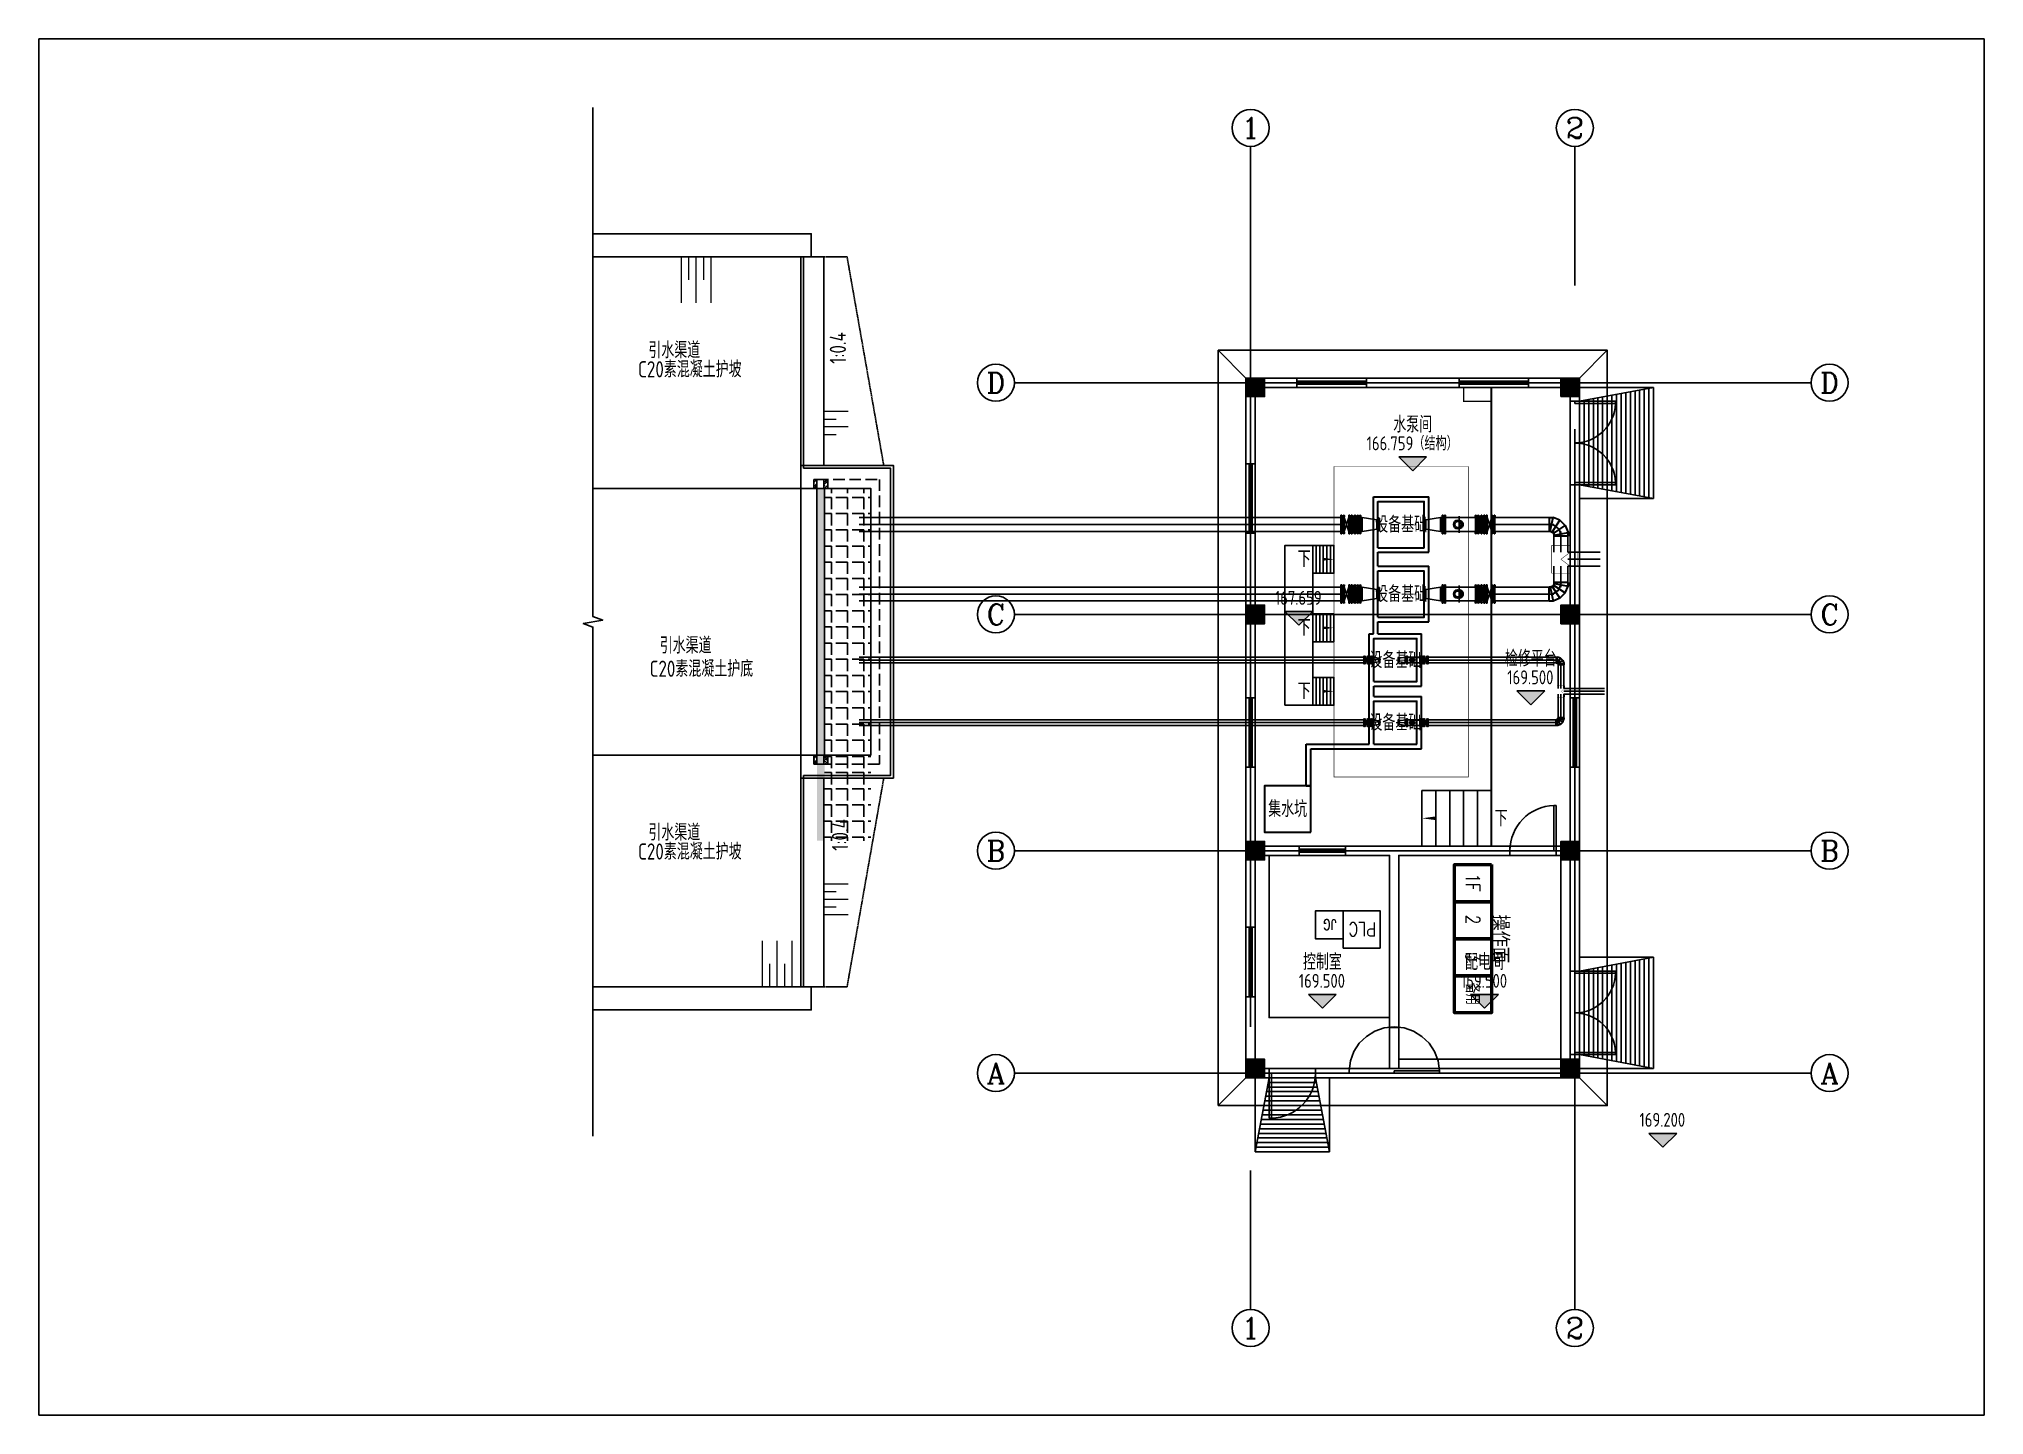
# Model space of a CAD drawing. Extents: x 0 to 126000, y 0 to 29700.
# Drawn here: x 42000 to 84000, y 0 to 29700 of the extents above; entities that cross this region are included whole.
import ezdxf
from ezdxf.enums import TextEntityAlignment as Align

# ---------------------------------------------------------------- set-up
doc = ezdxf.new("R2010")
doc.units = 0
doc.header["$LTSCALE"] = 1000
for name, pattern in [('ACAD_ISO10W100', [18, 12, -3, 0, -3]), ('AXIS_DASH_DOT', [1200, 800, -200, 0, -200]), ('DASH', [0.35, 0.25, -0.1]), ('DASHED', [0.75, 0.5, -0.25]), ('DOTE', [2.42, 2, -0.2, 0.02, -0.2])]:
    doc.linetypes.add(name, pattern=pattern)
for name, color, linetype in [('0 @ 1', 7, 'Continuous'), ('0_提资_水机', 8, 'Continuous'), ('AXIS', 3, 'Continuous'), ('AXIS @ 1', 3, 'Continuous'), ('AXIS_TEXT', 7, 'Continuous'), ('DOOR', 3, 'Continuous'), ('DOTE', 1, 'DOTE'), ('DXPM', 4, 'Continuous'), ('E-箱柜', 3, 'Continuous'), ('FLOOR_STEEL', 2, 'Continuous'), ('GROUND', 2, 'Continuous'), ('PUB_DIM', 3, 'Continuous'), ('PUB_HATCH', 8, 'Continuous'), ('RAIL', 6, 'Continuous'), ('STAIR', 2, 'Continuous'), ('STAIR_STEEL', 2, 'Continuous'), ('TEL_DIM', 7, 'Continuous'), ('VIEW', 7, 'Continuous'), ('WALL', 4, 'Continuous'), ('WALL_EXT', 4, 'Continuous'), ('WALL_INT', 4, 'Continuous'), ('WINDOW', 3, 'Continuous'), ('YHG_文字', 7, 'Continuous'), ('YHG_柱', 4, 'Continuous'), ('YHJ_引出、索引', 3, 'Continuous'), ('YHJ_引出、索引 @ 1', 3, 'Continuous'), ('YHJ_立面_墙线中', 2, 'Continuous'), ('中心线', 8, 'Continuous'), ('意见', 1, 'Continuous'), ('房间轮廓线', 6, 'Continuous'), ('折断线', 3, 'Continuous'), ('控制间轮廓', 7, 'Continuous'), ('标高标注 @ 1', 7, 'Continuous'), ('水泵基础', 7, 'Continuous'), ('线框', 2, 'Continuous'), ('细线', 4, 'Continuous'), ('设备', 8, 'Continuous'), ('轮廓线', 2, 'Continuous'), ('配电间轮廓', 7, 'Continuous')]:
    doc.layers.add(name, color=color, linetype=linetype)
for name, color, linetype, lineweight in [('FLOOR', 2, 'Continuous', 30), ('YHG_构造柱', 4, 'Continuous', 50), ('工艺管道', 8, 'Continuous', 30), ('排水沟', 4, 'Continuous', 30), ('文字', 7, 'Continuous', 15), ('泵房轮廓线', 1, 'Continuous', 50), ('集水坑', 4, 'Continuous', 30)]:
    doc.layers.add(name, color=color, linetype=linetype, lineweight=lineweight)
doc.styles.add('_TEL_DIM', font='SIMPLEX', dxfattribs={"width": 0.8, "height": 3.5, "bigfont": 'HZTXT'})
doc.styles.add('COMPLEX', font='COMPLEX')
doc.styles.add('HZ1', font='romans.shx', dxfattribs={"width": 0.7, "bigfont": 'hztxt.shx'})
doc.styles.get("Standard").update_dxf_attribs({"font": 'arial.ttf'})
doc.styles.add('设计文字', font='tssdeng.shx', dxfattribs={"width": 0.8, "bigfont": 'hztxt.shx'})

msp = doc.modelspace()

# ---------------------------------------------------------------- texts
at = {"layer": 'YHG_文字', "char_height": 350, "attachment_point": 5, "style": '设计文字'}
for s, insert in [('水泵间', (71663, 21380)), ('设备基础', (71413, 19220)), ('设备基础', (71413, 17720)), ('设备基础', (71288, 16295)), ('检修平台', (74213, 16330)), ('设备基础', (71288, 14945)), ('集水坑', (68963, 13080)), ('控制室', (69713, 9780)), ('配电间', (73213, 9780))]:
    msp.add_mtext(s, dxfattribs=dict(at, insert=insert))

# ---------------------------------------------------------------- blocks, each defined once
blk = doc.blocks.new('视图')
at = {"layer": 'VIEW'}
blk.add_lwpolyline([(0, 0), (42000, 0), (42000, 29700), (0, 29700)], close=True, dxfattribs=at)
blk.add_lwpolyline([(0, 29700), (42000, 29700), (42000, 0), (0, 0), (0, 29700)], dxfattribs=at)
at = {"layer": 'VIEW', "style": 'HZ1', "width": 0.7, "flags": 1}
blk.add_attdef('视图类型', (15, 29936), '', height=300, dxfattribs=at)
blk = doc.blocks.new('*U217')
at = {"layer": 'VIEW'}
blk.add_blockref('视图', (42000, 0), dxfattribs=at)
blk = doc.blocks.new('DN400法兰')
at = {"layer": '中心线', "ltscale": 50}
for p, q in [((-258, 20), (-258, -55)), ((257, 20), (257, -55))]:
    blk.add_line(p, q, dxfattribs=at)
at = {"layer": '设备', "ltscale": 50}
for p, q in [((-240, 0), (-244, -4)), ((-240, 0), (240, 0)), ((240, 0), (244, -4)), ((-283, -30), (-283, -4)), ((282, -4), (-283, -4)), ((282, -30), (282, -4))]:
    blk.add_line(p, q, dxfattribs=at)
at = {"layer": '设备'}
for p, q in [((-240, 0), (240, 0)), ((-283, -30), (282, -30))]:
    blk.add_line(p, q, dxfattribs=at)
blk = doc.blocks.new('DN250法兰')
at = {"layer": '中心线', "ltscale": 50}
for p, q in [((-50, 175), (22, 175)), ((-50, -175), (22, -175))]:
    blk.add_line(p, q, dxfattribs=at)
at = {"layer": '设备', "ltscale": 50}
for p, q in [((-26, 160), (-23, 162)), ((-26, -160), (-26, 160)), ((-26, -160), (-26, 160)), ((-23, 197), (0, 197)), ((-23, 197), (-23, -198)), ((0, 197), (0, -198)), ((-26, -160), (-23, -163)), ((0, -198), (-23, -198))]:
    blk.add_line(p, q, dxfattribs=at)
blk = doc.blocks.new('双盘偏心异径管（平面）')
at = {"layer": '设备'}
for p, q in [((57, 100), (18, 100)), ((57, 100), (373, 150)), ((408, 150), (373, 150)), ((373, 150), (373, -150)), ((57, -100), (18, -100)), ((373, -150), (57, -100)), ((408, -150), (373, -150))]:
    blk.add_line(p, q, dxfattribs=at)
at = {"layer": '设备', "ltscale": 50}
blk.add_line((18, -100), (18, 100), dxfattribs=at)
at = {"layer": '设备'}
blk.add_lwpolyline([(57, -100), (57, 100)], dxfattribs=at)
at = {"layer": '设备', "xscale": 0.7042253521126761, "yscale": 0.7042253521126761, "zscale": 0.7042253521126761}
blk.add_blockref('DN250法兰', (18, 0), dxfattribs=at)
at = {"layer": '设备', "xscale": 0.7042253521126761, "yscale": 0.7042253521126761, "zscale": 0.7042253521126761, "rotation": 270}
blk.add_blockref('DN400法兰', (430, 0), dxfattribs=at)
at = {"layer": '意见', "flags": 1}
blk.add_attdef('规格', (589, -14), '', height=227, dxfattribs=at)
blk = doc.blocks.new('双法兰传力接头')
at = {"layer": '中心线', "ltscale": 5}
for p, q in [((-17, 181), (166, 181)), ((-17, -181), (166, -181))]:
    blk.add_line(p, q, dxfattribs=at)
at = {"layer": '设备', "ltscale": 50}
for p, q in [((18, 167), (34, 167)), ((47, 141), (47, -141)), ((47, 141), (72, 141)), ((72, 199), (89, 199)), ((72, 199), (72, -199)), ((120, 155), (120, -155)), ((120, 155), (131, 155)), ((18, -167), (34, -167)), ((47, -141), (72, -141)), ((72, -199), (89, -199)), ((120, -155), (131, -155))]:
    blk.add_line(p, q, dxfattribs=at)
at = {"layer": '设备'}
for p, q in [((34, 167), (47, 141)), ((89, -199), (89, 199)), ((89, 141), (120, 141)), ((34, -167), (47, -141)), ((89, -141), (120, -141))]:
    blk.add_line(p, q, dxfattribs=at)
at = {"layer": '设备', "yscale": 0.7042253521126761, "zscale": 0.7042253521126761}
for p, xscale, rotation in [((-3, 0), 0.7042253521126761, 90), ((152, 0), -0.7042253521126761, 270)]:
    blk.add_blockref('DN400法兰', p, dxfattribs=dict(at, xscale=xscale, rotation=rotation))
at = {"layer": '意见', "flags": 1}
blk.add_attdef('规格', (193, -29), '', height=94.2, dxfattribs=at)
blk = doc.blocks.new('电动双盘蝶阀')
at = {"layer": '设备', "ltscale": 50}
for p, q in [((50, -150), (-50, 150)), ((-50, -150), (50, 150))]:
    blk.add_line(p, q, dxfattribs=at)
at = {"layer": '设备', "yscale": 0.7042253521126761, "zscale": 0.7042253521126761}
for p, xscale, rotation in [((-71, 0), 0.7042253521126761, 90), ((71, 0), -0.7042253521126761, 270)]:
    blk.add_blockref('DN400法兰', p, dxfattribs=dict(at, xscale=xscale, rotation=rotation))
at = {"flags": 1}
blk.add_attdef('规格', (120, 51), '', height=10, dxfattribs=at)
blk = doc.blocks.new('钢法兰')
at = {"layer": '中心线', "ltscale": 50}
for p, q in [((-35, 181), (17, 181)), ((-35, -181), (17, -181))]:
    blk.add_line(p, q, dxfattribs=at)
at = {"layer": '设备', "ltscale": 50}
for p, q in [((-21, 169), (-18, 172)), ((-21, -169), (-21, 169)), ((0, 199), (-18, 199)), ((-18, 199), (-18, -199)), ((-21, -169), (-18, -172)), ((0, -199), (-18, -199))]:
    blk.add_line(p, q, dxfattribs=at)
at = {"layer": '设备'}
for p, q in [((-21, -169), (-21, 169)), ((0, -199), (0, 199))]:
    blk.add_line(p, q, dxfattribs=at)
at = {"layer": '意见', "flags": 1}
blk.add_attdef('规格', (159, 63), '', height=82.6, dxfattribs=at)
blk = doc.blocks.new('多功能水泵控制阀')
at = {"layer": '中心线', "ltscale": 10}
blk.add_line((296, -183), (296, 183), dxfattribs=at)
at = {"layer": '设备'}
for p, q in [((0, 150), (648, 150)), ((0, -150), (648, -150))]:
    blk.add_line(p, q, dxfattribs=at)
for radius in [91.1, 61.9]:
    blk.add_circle((264, 0), radius, dxfattribs=at)
blk.add_arc((296, 0), 88.6, 264.0575, 95.9425, dxfattribs=at)
at = {"layer": '设备', "yscale": 0.7042253521126761, "zscale": 0.7042253521126761}
for p, xscale, rotation in [((-21, 0), -0.7042253521126761, 90), ((669, 0), 0.7042253521126761, 270)]:
    blk.add_blockref('DN400法兰', p, dxfattribs=dict(at, xscale=xscale, rotation=rotation))
at = {"layer": '意见', "flags": 1}
blk.add_attdef('规格', (114, -565), '', height=244, dxfattribs=at)
blk = doc.blocks.new('手动双盘蝶阀')
at = {"layer": '设备', "ltscale": 50}
for p, q in [((50, -150), (-50, 150)), ((-50, -150), (50, 150))]:
    blk.add_line(p, q, dxfattribs=at)
at = {"layer": '设备', "yscale": 0.7042253521126761, "zscale": 0.7042253521126761}
for p, xscale, rotation in [((-71, 0), 0.7042253521126761, 90), ((71, 0), -0.7042253521126761, 270)]:
    blk.add_blockref('DN400法兰', p, dxfattribs=dict(at, xscale=xscale, rotation=rotation))
at = {"layer": '意见', "flags": 1}
blk.add_attdef('规格', (147, 6), '', height=70.4, dxfattribs=at)
blk = doc.blocks.new('*U169')
at = {"layer": '工艺管道'}
for p, q in [((-225, 100), (-225, 180)), ((-225, 180), (75, 180)), ((75, 159), (-225, 100)), ((-163, -49), (-225, 100)), ((91, 121), (-163, -49)), ((121, 91), (-49, -163)), ((75, 159), (75, 180)), ((91, 121), (75, 159)), ((121, 91), (91, 121)), ((159, 75), (100, -225)), ((159, 75), (121, 91)), ((159, 75), (180, 75)), ((180, -225), (180, 75)), ((-49, -163), (-163, -49)), ((-49, -163), (100, -225)), ((180, -225), (100, -225))]:
    blk.add_line(p, q, dxfattribs=at)
blk.add_arc((180, 180), 255, 180, 270, dxfattribs=at)
at = {"layer": '意见', "flags": 1}
blk.add_attdef('规格', (450, -5), '', height=158, dxfattribs=at)
blk = doc.blocks.new('钢制三通')
at = {"layer": '工艺管道', "const_width": 10}
for points in [[(-150, 350), (-150, 200), (-300, 200)], [(-300, -200), (-300, 200)], [(150, 350), (150, 350), (-150, 350)], [(-150, 200), (0, 0), (150, 200)], [(150, 350), (150, 200), (300, 200)], [(300, -200), (300, 200)], [(-300, -200), (300, -200)]]:
    blk.add_lwpolyline(points, dxfattribs=at)
at = {"layer": '意见', "flags": 1}
blk.add_attdef('规格', (836, 63), '', height=381, dxfattribs=at)
blk = doc.blocks.new('水泵间平面提资图')
at = {"layer": '0_提资_水机'}
for p, q in [((10134, 5125), (-250, 5125)), ((13493, 5125), (14750, 5125)), ((10134, 4825), (-250, 4825)), ((13493, 4825), (14750, 4825)), ((14750, 4825), (14750, 4375)), ((15050, 4825), (15050, 4375)), ((15050, 4375), (15750, 4375)), ((14750, 3625), (14750, 4075)), ((15050, 4075), (15750, 4075)), ((15050, 3625), (15050, 4075)), ((10134, 3625), (-250, 3625)), ((13493, 3625), (14750, 3625)), ((10134, 3325), (-250, 3325)), ((13493, 3325), (14750, 3325))]:
    blk.add_line(p, q, dxfattribs=at)
at = {"layer": '0_提资_水机', "linetype": 'ACAD_ISO10W100'}
for p, q in [((10134, 4975), (-250, 4975)), ((13493, 4975), (14750, 4975)), ((14900, 4825), (14900, 4375)), ((15050, 4225), (15750, 4225)), ((14900, 3625), (14900, 4075)), ((10134, 3475), (-250, 3475)), ((13493, 3475), (14750, 3475))]:
    blk.add_line(p, q, dxfattribs=at)
at = {"layer": '0_提资_水机', "linetype": 'Continuous'}
for p, q in [((10639, 2112), (-250, 2112)), ((12039, 2112), (14838, 2112)), ((10639, 2050), (-250, 2050)), ((10639, 1987), (-250, 1987)), ((12039, 2050), (14838, 2050)), ((12039, 1987), (14838, 1987)), ((14838, 1987), (14838, 1438)), ((14900, 1987), (14900, 1438)), ((14962, 1987), (14962, 1438)), ((14838, 763), (14838, 1313)), ((14900, 763), (14900, 1313)), ((14962, 1438), (15838, 1438)), ((14962, 1375), (15838, 1375)), ((14962, 1313), (15838, 1313)), ((14962, 763), (14962, 1313)), ((10639, 763), (-250, 763)), ((10639, 700), (-250, 700)), ((10639, 638), (-250, 638)), ((12039, 763), (14838, 763)), ((12039, 700), (14838, 700)), ((12039, 638), (14838, 638))]:
    blk.add_line(p, q, dxfattribs=at)
at = {"layer": '0_提资_水机', "const_width": 10}
blk.add_lwpolyline([(-1000, 0), (-1000, 5750), (0, 5750), (0, 0)], close=True, dxfattribs=at)
at = {"layer": '水泵基础'}
for points in [[(10950, 4475), (10950, 5475), (11950, 5475), (11950, 4475)], [(10950, 2975), (10950, 3975), (11950, 3975), (11950, 2975)], [(10860, 1585), (10860, 2515), (11790, 2515), (11790, 1585)], [(10860, 235), (10860, 1165), (11790, 1165), (11790, 235)]]:
    blk.add_lwpolyline(points, close=True, dxfattribs=at)
at = {"layer": '泵房轮廓线', "const_width": 10}
blk.add_lwpolyline([(10000, -475), (10000, 6225), (12900, 6225), (12900, -475)], close=True, dxfattribs=at)
at = {"layer": '0_提资_水机'}
for name, p in [('钢法兰', (10169, 4975)), ('电动双盘蝶阀', (10272, 4975)), ('双法兰传力接头', (10374, 4975)), ('双盘偏心异径管（平面）', (11927, 4975)), ('多功能水泵控制阀', (12405, 4975)), ('双法兰传力接头', (13105, 4975)), ('手动双盘蝶阀', (13356, 4975)), ('钢法兰', (13476, 4975)), ('钢法兰', (10169, 3475)), ('电动双盘蝶阀', (10272, 3475)), ('双法兰传力接头', (10374, 3475)), ('双盘偏心异径管（平面）', (11927, 3475)), ('多功能水泵控制阀', (12405, 3475)), ('双法兰传力接头', (13105, 3475)), ('手动双盘蝶阀', (13356, 3475)), ('钢法兰', (13476, 3475))]:
    blk.add_blockref(name, p, dxfattribs=at)
for name, p, rotation in [('双盘偏心异径管（平面）', (10983, 4975), 180), ('*U169', (14829, 4904), 180), ('钢制三通', (14900, 4225), 270), ('双盘偏心异径管（平面）', (10983, 3475), 180), ('*U169', (14829, 3546), 90)]:
    blk.add_blockref(name, p, dxfattribs=dict(at, rotation=rotation))
at = {"layer": '0_提资_水机', "xscale": 0.4166666666666667, "yscale": 0.4166666666666667, "zscale": 0.4166666666666667}
for name, p in [('钢法兰', (10654, 2050)), ('电动双盘蝶阀', (10697, 2050)), ('双法兰传力接头', (10739, 2050)), ('双盘偏心异径管（平面）', (11386, 2050)), ('多功能水泵控制阀', (11586, 2050)), ('双法兰传力接头', (11877, 2050)), ('手动双盘蝶阀', (11982, 2050)), ('钢法兰', (12032, 2050)), ('钢法兰', (10654, 700)), ('电动双盘蝶阀', (10697, 700)), ('双法兰传力接头', (10739, 700)), ('双盘偏心异径管（平面）', (11386, 700)), ('多功能水泵控制阀', (11586, 700)), ('双法兰传力接头', (11877, 700)), ('手动双盘蝶阀', (11982, 700)), ('钢法兰', (12032, 700))]:
    blk.add_blockref(name, p, dxfattribs=at)
at = {"layer": '0_提资_水机', "xscale": 0.4166666666666667, "yscale": 0.4166666666666667, "zscale": 0.4166666666666667, "rotation": 180}
for p in [(10993, 2050), (10993, 700)]:
    blk.add_blockref('双盘偏心异径管（平面）', p, dxfattribs=at)
at = {"layer": '0_提资_水机', "xscale": 0.4166666666666667, "yscale": 0.4166666666666667}
for name, p, rotation in [('*U169', (14871, 2021), 180), ('钢制三通', (14900, 1375), 270), ('*U169', (14871, 729), 90)]:
    blk.add_blockref(name, p, dxfattribs=dict(at, rotation=rotation))
blk = doc.blocks.new('配电柜（800mm）')
at = {"color": 3}
blk.add_lwpolyline([(-800, 800), (0, 800), (0, 0), (-800, 0)], close=True, dxfattribs=at)
at = {"color": 7, "style": '_TEL_DIM', "width": 0.8}
blk.add_attdef('配电柜编号', text='', height=300, dxfattribs=at).set_placement((-412, 246), align=Align.CENTER)
blk = doc.blocks.new('控制间布置')
at = {"layer": '控制间轮廓'}
blk.add_lwpolyline([(0, 0), (3500, 0), (3500, 2600), (0, 2600)], close=True, dxfattribs=at)
at = {"layer": 'E-箱柜', "color": 3, "rotation": 270}
blk.add_blockref('配电柜（800mm）', (1200, 1600), dxfattribs=at).add_auto_attribs({'配电柜编号': 'PLC'})
at = {"layer": 'E-箱柜', "color": 3, "xscale": 0.75, "yscale": 0.75, "zscale": 0.75, "rotation": 270}
blk.add_blockref('配电柜（800mm）', (1200, 1000), dxfattribs=at).add_auto_attribs({'配电柜编号': 'JG'})
blk = doc.blocks.new('控制间平面提资图')
at = {"layer": 'YHG_构造柱', "rotation": 270}
blk.add_blockref('控制间布置', (0, 0), dxfattribs=at)
blk = doc.blocks.new('配电间布置')
at = {"layer": '配电间轮廓'}
blk.add_lwpolyline([(0, 0), (4400, 0), (4400, 3500), (0, 3500)], close=True, dxfattribs=at)
at = {"layer": 'YHG_构造柱'}
for p, values in [((1000, 1200), {'配电柜编号': '1F'}), ((1800, 1200), {'配电柜编号': '2'}), ((2600, 1200), {'配电柜编号': '3'}), ((3400, 1200), {'配电柜编号': '备用'})]:
    blk.add_blockref('配电柜（800mm）', p, dxfattribs=at).add_auto_attribs(values)
at = {"layer": 'TEL_DIM', "style": '_TEL_DIM'}
blk.add_text('操作面', height=350, dxfattribs=at).set_placement((1800, 2200), align=Align.MIDDLE_CENTER)
blk = doc.blocks.new('配电间平面提资图')
at = {"layer": 'YHG_构造柱', "rotation": 270}
blk.add_blockref('配电间布置', (0, 0), dxfattribs=at)
blk = doc.blocks.new('*U176')
at = {"layer": 'PUB_HATCH'}
h = blk.add_hatch(dxfattribs=at)
h.set_pattern_fill('HEX', color=256, scale=15)
h.set_pattern_definition([(0, (-1247.595, 5750), (0, 82.4889), [47.625, -95.25]), (120, (-1247.595, 5750), (-71.4375, -41.2445), [47.625, -95.25]), (60, (-1199.97, 5750), (-71.4375, 41.2445), [47.625, -95.25])])
h.paths.add_polyline_path([(-1000, 5750), (-1163, 5750), (-1163, -1850), (-1000, -1850)])
h = blk.add_hatch(dxfattribs=at)
h.set_pattern_fill('ANGLE', color=8, scale=50, angle=-180)
h.set_pattern_definition([(180, (787.28, -1850), (-1e-13, -349.25), [254, -95.25]), (270, (787.28, -1850), (349.25, -1e-13), [254, -95.25])])
h.paths.add_polyline_path([(-1000, -1850), (0, -1850), (0, 5750), (-1000, 5750)])
at = {"layer": '细线', "linetype": 'Continuous', "lineweight": 0, "ltscale": 0.5}
h = blk.add_hatch(dxfattribs=at)
h.set_pattern_fill('AR-CONC', color=8, angle=-180)
h.set_pattern_definition([(230, (3944.64, -60120.33), (-182.18467, 15.9391), [19.05, -209.55]), (175, (3944.64, -60120.33), (35.2434, -191.05685), [15.24, -167.6406]), (280.45144, (3929.45, -60119), (-146.94125, -175.11775), [16.19, -178.09024]), (226.1842, (3944.64, -60171.13), (-271.07904, 42.0423), [28.575, -314.325]), (276.63556, (3922.05, -60167.63), (-237.4041, -247.4261), [24.285, -267.1356]), (171.18415, (3944.64, -60171.13), (-237.4041, -247.4261), [22.86, -251.4597]), (201, (3919.24, -60158.43), (-151.6144, 102.2652), [19.05, -209.55]), (146, (3919.24, -60158.43), (-61.80203, -184.18797), [15.24, -167.64]), (251.45145, (3906.6, -60149.9), (-213.4164, -81.92277), [16.19, -178.08994]), (217.5, (3944.64, -60120.33), (-3.088603, -84.55504), [0, -165.608, 0, -170.18, 0, -168.275]), (187.5, (3944.64, -60120.33), (-66.81966, -100.18057), [0, -97.028, 0, -161.798, 0, -64.135]), (147.5, (4001.28, -60120.33), (-135.590595, 5.728744), [0, -63.5, 0, -198.12, 0, -262.89]), (137.5, (4026.68, -60120.33), (-148.12918, -25.4265), [0, -82.55, 0, -131.572, 0, -186.69])])
h.paths.add_polyline_path([(-932, 5950), (-1013, 5950), (-1013, 5750), (-932, 5750)])
h.paths.add_polyline_path([(-1163, 5950), (-1232, 5950), (-1232, 5750), (-1163, 5750)])
h = blk.add_hatch(dxfattribs=at)
h.set_pattern_fill('ANSI32', color=8, scale=10, angle=-180)
h.set_pattern_definition([(225, (3944.64, -60120.33), (67.35192, -67.35192), []), (225, (3899.74, -60120.33), (67.35192, -67.35192), [])])
h.paths.add_polyline_path([(-1163, 5950), (-1232, 5950), (-1232, 5750), (-1163, 5750)])
h.paths.add_polyline_path([(-932, 5950), (-1013, 5950), (-1013, 5750), (-932, 5750)])
h = blk.add_hatch(dxfattribs=at)
h.set_pattern_fill('AR-CONC', color=8, angle=-180)
h.set_pattern_definition([(230, (3944.64, -45470.33), (-182.18467, 15.9391), [19.05, -209.55]), (175, (3944.64, -45470.33), (35.2434, -191.05685), [15.24, -167.6406]), (280.45144, (3929.45, -45469), (-146.94125, -175.11775), [16.19, -178.09024]), (226.1842, (3944.64, -45521.13), (-271.079, 42.0423), [28.575, -314.325]), (276.63556, (3922.05, -45517.63), (-237.4041, -247.4261), [24.285, -267.1356]), (171.18415, (3944.64, -45521.13), (-237.4041, -247.4261), [22.86, -251.4597]), (201, (3919.24, -45508.43), (-151.6144, 102.2652), [19.05, -209.55]), (146, (3919.24, -45508.43), (-61.802, -184.188), [15.24, -167.64]), (251.45145, (3906.6, -45499.9), (-213.4164, -81.9228), [16.19, -178.08994]), (217.5, (3944.64, -45470.33), (-3.0886, -84.55504), [0, -165.608, 0, -170.18, 0, -168.275]), (187.5, (3944.64, -45470.33), (-66.81966, -100.18057), [0, -97.028, 0, -161.798, 0, -64.135]), (147.5, (4001.28, -45470.33), (-135.5906, 5.72874), [0, -63.5, 0, -198.12, 0, -262.89]), (137.5, (4026.68, -45470.33), (-148.12918, -25.4265), [0, -82.55, 0, -131.572, 0, -186.69])])
h.paths.add_polyline_path([(-932, 0), (-1013, 0), (-1013, -200), (-932, -200)])
h.paths.add_polyline_path([(-1163, 0), (-1232, 0), (-1232, -200), (-1163, -200)])
h = blk.add_hatch(dxfattribs=at)
h.set_pattern_fill('ANSI32', color=8, scale=10, angle=-180)
h.set_pattern_definition([(225, (3944.64, -45470.33), (67.35192, -67.35192), []), (225, (3899.74, -45470.33), (67.35192, -67.35192), [])])
h.paths.add_polyline_path([(-1163, 0), (-1232, 0), (-1232, -200), (-1163, -200)])
h.paths.add_polyline_path([(-932, 0), (-1013, 0), (-1013, -200), (-932, -200)])
at = {"layer": 'RAIL'}
for points in [[(-1453, 6250), (-1453, 6190)], [(-1453, -440), (427, -440), (427, 6190), (-1453, 6190)], [(-1453, -440), (-1453, -500)]]:
    blk.add_lwpolyline(points, dxfattribs=at)
at = {"layer": '线框', "lineweight": -3}
blk.add_line((-1163, 5950), (-1163, -200), dxfattribs=at)
at = {"layer": '轮廓线'}
for p, q in [((-1513, 6250), (487, 6250)), ((-1232, 5950), (-932, 5950)), ((-1013, 5950), (-1013, 5750)), ((-1513, 5750), (-6000, 5750)), ((-1513, 5750), (-1163, 5750)), ((-6000, 0), (-1513, 0)), ((-1513, 0), (-1163, 0)), ((-1013, 0), (-1013, -200)), ((-1232, -200), (-932, -200)), ((-1513, -500), (487, -500))]:
    blk.add_line(p, q, dxfattribs=at)
at = {"layer": '轮廓线', "flags": 128}
blk.add_lwpolyline([(487, -500), (-1513, -500), (-1513, 6250), (487, 6250)], close=True, dxfattribs=at)
at = {"layer": '轮廓线'}
for points in [[(-1232, 5950), (-1232, 5750)], [(-932, 5950), (-932, 5750)], [(-1232, 0), (-1232, -200)], [(-932, 0), (-932, -200)]]:
    blk.add_lwpolyline(points, dxfattribs=at)
at = {"layer": '轮廓线', "linetype": 'DASH'}
blk.add_lwpolyline([(-1163, 5950), (187, 5950), (187, -200), (-1163, -200)], close=True, dxfattribs=at)
at = {"layer": '轮廓线'}
for points in [[(-1000, 0), (-1163, 0), (-1163, 5750), (-1000, 5750)], [(-1000, 5750), (-1000, 0), (0, 0), (0, 5750)]]:
    blk.add_lwpolyline(points, close=True, dxfattribs=at)
at = {"layer": 'AXIS @ 1', "color": 3, "style": '设计文字', "width": 0.8}
for s, p in [('引水渠道', (-4559, 2190)), ('C20素混凝土护底', (-4778, 1688))]:
    blk.add_text(s, height=350, dxfattribs=at).set_placement(p)
blk = doc.blocks.new('*U177')
at = {"layer": 'DXPM', "color": 4, "linetype": 'DASHED', "ltscale": 0.03, "flags": 128}
blk.add_lwpolyline([(500, -5000), (1000, -5000), (1792, -500)], dxfattribs=at)
at = {"layer": 'RAIL'}
blk.add_lwpolyline([(60, -5000), (60, -440)], dxfattribs=at)
at = {"layer": '文字', "color": 3}
for p, q in [((1024, -2786), (500, -2786)), ((762, -2949), (500, -2949)), ((1024, -3118), (500, -3118)), ((762, -3280), (500, -3280)), ((1024, -3449), (500, -3449))]:
    blk.add_line(p, q, dxfattribs=at)
at = {"layer": '文字'}
for p, q in [((-835, -4011), (-835, -5000)), ((-514, -4011), (-514, -5000)), ((-193, -4011), (-193, -5000)), ((-674, -4506), (-674, -5000)), ((-354, -4506), (-354, -5000))]:
    blk.add_line(p, q, dxfattribs=at)
at = {"layer": '轮廓线'}
blk.add_line((0, 0), (-4500, 0), dxfattribs=at)
for points in [[(0, -500), (0, -5000), (500, -5000), (500, -500)], [(0, -5000), (-4500, -5000)], [(226, -5000), (226, -5500), (-4500, -5500)]]:
    blk.add_lwpolyline(points, dxfattribs=at)
at = {"color": 3, "style": '设计文字', "width": 0.8}
blk.add_attdef('坡度-平面', (-2667, -4607), '', height=300, dxfattribs=at)
at = {"layer": '0 @ 1', "color": 3, "style": '设计文字', "width": 0.8}
blk.add_text('1:0.4', height=350, rotation=90, dxfattribs=at).set_placement((847, -1382), align=Align.MIDDLE_RIGHT)
at = {"layer": 'AXIS @ 1', "color": 3, "style": '设计文字', "width": 0.8}
for s, p in [('引水渠道', (-3291, -1845)), ('C20素混凝土护坡', (-3514, -2257))]:
    blk.add_text(s, height=350, dxfattribs=at).set_placement(p)
blk = doc.blocks.new('*U178')
at = {"layer": 'DXPM', "color": 4, "linetype": 'DASHED', "ltscale": 0.03, "flags": 128}
blk.add_lwpolyline([(500, 5000), (1000, 5000), (1792, 500)], dxfattribs=at)
at = {"layer": 'RAIL'}
blk.add_lwpolyline([(60, 440), (60, 5000)], dxfattribs=at)
at = {"layer": '文字'}
for p, q in [((-2575, 4011), (-2575, 5000)), ((-2415, 4506), (-2415, 5000)), ((-2255, 4011), (-2255, 5000)), ((-2094, 4506), (-2094, 5000)), ((-1934, 4011), (-1934, 5000))]:
    blk.add_line(p, q, dxfattribs=at)
at = {"layer": '文字', "color": 3}
for p, q in [((1024, 1661), (500, 1661)), ((762, 1492), (500, 1492)), ((1024, 1330), (500, 1330)), ((762, 1161), (500, 1161))]:
    blk.add_line(p, q, dxfattribs=at)
at = {"layer": '轮廓线'}
blk.add_line((0, 0), (-4500, 0), dxfattribs=at)
for points in [[(226, 5000), (226, 5500), (-4500, 5500)], [(0, 5000), (-4500, 5000)], [(0, 500), (0, 5000), (500, 5000), (500, 500)]]:
    blk.add_lwpolyline(points, dxfattribs=at)
at = {"layer": '0 @ 1', "color": 3, "style": '设计文字', "width": 0.8}
blk.add_text('1:0.4', height=350, rotation=90, dxfattribs=at).set_placement((801, 3377), align=Align.MIDDLE_RIGHT)
at = {"layer": 'AXIS', "color": 3, "style": '设计文字', "width": 0.8}
blk.add_attdef('坡度-平面', (-1499, 4487), '', height=300, dxfattribs=at)
at = {"layer": 'AXIS @ 1', "color": 3, "style": '设计文字', "width": 0.8}
for s, p in [('引水渠道', (-3291, 2813)), ('C20素混凝土护坡', (-3514, 2400))]:
    blk.add_text(s, height=350, dxfattribs=at).set_placement(p)
blk = doc.blocks.new('*U188')
at = {"layer": '折断线'}
blk.add_lwpolyline([(0, -11100), (0, -113), (-210, -37), (210, 37), (0, 112), (0, 11100)], dxfattribs=at)
blk = doc.blocks.new('平面_集水坑')
at = {"layer": '集水坑'}
blk.add_lwpolyline([(500, -500), (500, 500), (-500, 500), (-500, -500), (500, -500)], dxfattribs=at)
blk = doc.blocks.new('*U19')
at = {"layer": 'WINDOW'}
for p, q in [((0, 900), (877, 900)), ((0, 900), (0, 855)), ((0, 855), (877, 855)), ((877, 855), (877, 900)), ((0, -855), (877, -855)), ((0, -900), (0, -855)), ((0, -900), (877, -900)), ((877, -855), (877, -900))]:
    blk.add_line(p, q, dxfattribs=at)
at = {"layer": 'WINDOW', "extrusion": (0, 0, -1)}
for centre, major_axis, start_param, end_param in [((0, 877), (620, 620), 0.811042, 2.356194), ((0, -878), (-620, 620), 0.785398, 2.330551)]:
    blk.add_ellipse(centre, major_axis=major_axis, ratio=1, start_param=start_param, end_param=end_param, dxfattribs=at)
at = {"style": 'HZ1', "width": 0.7, "flags": 1}
blk.add_attdef('编号', (-948, -131), '', height=300, dxfattribs=at)
blk = doc.blocks.new('平面_单开门_宽度1000')
at = {"layer": 'WINDOW'}
for p, q in [((0, 0), (50, 0)), ((0, 0), (0, -975)), ((50, 0), (50, -975)), ((50, -975), (0, -975))]:
    blk.add_line(p, q, dxfattribs=at)
blk.add_ellipse((25, 0), major_axis=(559, 799), ratio=1, start_param=3.777471, end_param=5.322623, dxfattribs=at)
at = {"style": 'HZ1', "width": 0.7, "flags": 1}
blk.add_attdef('编号', (334, 254), '', height=300, dxfattribs=at)
blk = doc.blocks.new('平面_双向单开门_宽度1000')
at = {"layer": 'WINDOW'}
for p, q in [((-417, 907), (-599, 794)), ((-213, 976), (-417, 907)), ((0, 1000), (-213, 976)), ((213, 976), (0, 1000)), ((417, 907), (213, 976)), ((599, 794), (417, 907)), ((-871, 464), (-946, 263)), ((-753, 644), (-871, 464)), ((-599, 794), (-753, 644)), ((753, 644), (599, 794)), ((871, 464), (753, 644)), ((946, 263), (871, 464)), ((-946, 263), (-975, 50)), ((-975, 50), (-975, 0)), ((0, 50), (975, 50)), ((0, 0), (0, 50)), ((0, 0), (975, 0)), ((975, 50), (946, 263)), ((975, 50), (975, 0))]:
    blk.add_line(p, q, dxfattribs=at)
at = {"layer": 'WINDOW', "linetype": 'DASH'}
blk.add_line((0, 0), (-975, 0), dxfattribs=at)
at = {"style": 'HZ1', "width": 0.7, "flags": 1}
blk.add_attdef('编号', (-178, -413), '', height=300, dxfattribs=at)
blk = doc.blocks.new('*U189')
at = {"layer": 'STAIR'}
for p, q in [((1600, 2400), (0, 2400)), ((0, 0), (0, 2400)), ((0, 2100), (1600, 2400)), ((100, 281), (100, 2119)), ((200, 263), (200, 2138)), ((300, 244), (300, 2156)), ((400, 225), (400, 2175)), ((500, 206), (500, 2194)), ((600, 188), (600, 2213)), ((700, 169), (700, 2231)), ((800, 150), (800, 2250)), ((900, 131), (900, 2269)), ((1000, 113), (1000, 2287)), ((1100, 94), (1100, 2306)), ((1200, 75), (1200, 2325)), ((1300, 56), (1300, 2344)), ((1400, 38), (1400, 2362)), ((1500, 19), (1500, 2381)), ((1600, 0), (1600, 2400)), ((0, 300), (1600, 0)), ((1600, 0), (0, 0))]:
    blk.add_line(p, q, dxfattribs=at)
at = {"layer": 'WALL'}
blk.add_line((0, 2100), (0, 2200), dxfattribs=at)
blk = doc.blocks.new('*U191')
at = {"layer": 'STAIR'}
for p, q in [((1600, 1600), (0, 1600)), ((0, 0), (0, 1600)), ((0, 1300), (1600, 1600)), ((100, 281), (100, 1319)), ((200, 263), (200, 1338)), ((300, 244), (300, 1356)), ((400, 225), (400, 1375)), ((500, 206), (500, 1394)), ((600, 188), (600, 1413)), ((700, 169), (700, 1431)), ((800, 150), (800, 1450)), ((900, 131), (900, 1469)), ((1000, 113), (1000, 1487)), ((1100, 94), (1100, 1506)), ((1200, 75), (1200, 1525)), ((1300, 56), (1300, 1544)), ((1400, 38), (1400, 1562)), ((1500, 19), (1500, 1581)), ((1600, 0), (1600, 1600)), ((0, 300), (1600, 0)), ((1600, 0), (0, 0))]:
    blk.add_line(p, q, dxfattribs=at)
at = {"layer": 'WALL'}
blk.add_line((0, 1300), (0, 1400), dxfattribs=at)
blk = doc.blocks.new('*U192')
at = {"layer": 'WINDOW'}
for p, q in [((-100, 0), (100, 0)), ((-100, -1500), (-100, 0)), ((-33, 0), (-33, -1500)), ((33, 0), (33, -1500)), ((100, -1500), (100, 0)), ((100, -1500), (-100, -1500))]:
    blk.add_line(p, q, dxfattribs=at)
at = {"style": 'HZ1', "width": 0.7, "flags": 1}
blk.add_attdef('编号', (-598, -1035), '', height=300, dxfattribs=at)
blk = doc.blocks.new('*U198')
at = {"layer": 'WINDOW'}
for p, q in [((-100, 0), (100, 0)), ((-100, -1000), (-100, 0)), ((-33, 0), (-33, -1000)), ((33, 0), (33, -1000)), ((100, -1000), (100, 0)), ((100, -1000), (-100, -1000))]:
    blk.add_line(p, q, dxfattribs=at)
at = {"style": 'HZ1', "width": 0.7, "flags": 1}
blk.add_attdef('编号', (-598, -1035), '', height=300, dxfattribs=at)
blk = doc.blocks.new('平面_钢爬梯')
at = {"layer": 'YHJ_立面_墙线中', "const_width": 30}
blk.add_lwpolyline([(-600, 0), (-600, -300), (0, -300), (0, 0)], dxfattribs=at)
blk = doc.blocks.new('平面_平台钢楼梯')
at = {"layer": 'STAIR_STEEL'}
for points in [[(-460, 300), (-383, 300), (-383, -300), (-460, -300)], [(-383, 300), (-307, 300), (-307, -300), (-383, -300)], [(-307, 300), (-230, 300), (-230, -300), (-307, -300)], [(-230, 300), (-153, 300), (-153, -300), (-230, -300)], [(-153, 300), (-77, 300), (-77, -300), (-153, -300)], [(-77, 300), (0, 300), (0, -300), (-77, -300)]]:
    blk.add_lwpolyline(points, close=True, dxfattribs=at)
at = {"layer": 'YHJ_引出、索引'}
blk.add_lwpolyline([(-460, 0, 0, 0, 0), (0, 0, 0, 60, 0), (-225, 0, 0, 0, 0)], format="xyseb", dxfattribs=at)
at = {"layer": 'YHJ_引出、索引 @ 1', "color": 7, "style": '设计文字', "width": 0.8}
blk.add_text('下', height=350, dxfattribs=at).set_placement((-782, -166))
blk = doc.blocks.new('*U199')
at = {"layer": 'STAIR'}
for points in [[(-1500, 1200), (-1200, 1200), (-1200, 0), (-1500, 0)], [(-1200, 1200), (-900, 1200), (-900, 0), (-1200, 0)], [(-900, 1200), (-600, 1200), (-600, 0), (-900, 0)], [(-600, 1200), (-300, 1200), (-300, 0), (-600, 0)], [(-300, 1200), (0, 1200), (0, 0), (-300, 0)]]:
    blk.add_lwpolyline(points, close=True, dxfattribs=at)
at = {"layer": 'YHJ_引出、索引'}
blk.add_lwpolyline([(0, 600, 0, 0, 0), (-1500, 600, 0, 80, 0), (-1200, 600, 0, 0, 0)], format="xyseb", dxfattribs=at)
at = {"layer": 'YHJ_引出、索引 @ 1', "color": 7, "style": '设计文字', "width": 0.8}
blk.add_text('下', height=350, dxfattribs=at).set_placement((68, 425))
blk = doc.blocks.new('_AXISO')
blk.add_circle((0, 0), 0.5)
at = {"layer": 'AXIS_TEXT', "style": 'COMPLEX', "width": 1.041667}
blk.add_attdef('A', text='', height=0.56, dxfattribs=at).set_placement((-0.25, -0.28), (0.25, -0.28), align=Align.FIT)
blk = doc.blocks.new('*U200')
at = {"layer": 'PUB_HATCH'}
blk.add_solid([(-200, -200), (200, -200), (-200, 200), (200, 200)], dxfattribs=at)
at = {"layer": 'YHG_柱'}
blk.add_lwpolyline([(-200, -200), (200, -200), (200, 200), (-200, 200)], close=True, dxfattribs=at)
blk = doc.blocks.new('标高_平面标注')
at = {"layer": 'AXIS'}
blk.add_hatch(color=256, dxfattribs=at).paths.add_polyline_path([(0, 0), (300, 300), (-300, 300)])
for p, q in [((0, 0), (-300, 300)), ((300, 300), (-300, 300)), ((0, 0), (300, 300))]:
    blk.add_line(p, q, dxfattribs=at)
at = {"layer": 'AXIS_TEXT', "style": '设计文字', "width": 0.8, "flags": 4}
blk.add_attdef('标高', text='', height=300, dxfattribs=at).set_placement((-11, 442), align=Align.CENTER)

# ---------------------------------------------------------------- linework, layer by layer
at = {"layer": 'AXIS', "color": 3}
for p, q in [((68163, 27380), (68163, 24380)), ((75163, 24380), (75163, 27380)), ((66063, 22280), (63063, 22280)), ((80263, 22280), (77263, 22280)), ((63063, 17280), (66063, 17280)), ((77263, 17280), (80263, 17280)), ((63063, 12180), (66063, 12180)), ((77263, 12180), (80263, 12180)), ((63063, 7380), (66063, 7380)), ((77263, 7380), (80263, 7380)), ((68163, 5280), (68163, 2280)), ((75163, 2280), (75163, 5280))]:
    msp.add_line(p, q, dxfattribs=at)
at = {"layer": 'DOTE', "color": 1, "linetype": 'AXIS_DASH_DOT', "ltscale": 0.02}
for p, q in [((68163, 24380), (68163, 5280)), ((75163, 5280), (75163, 24380)), ((77263, 22280), (66063, 22280)), ((66063, 17280), (77263, 17280)), ((66063, 12180), (77263, 12180)), ((66063, 7380), (77263, 7380))]:
    msp.add_line(p, q, dxfattribs=at)
at = {"layer": 'FLOOR', "color": 2}
msp.add_lwpolyline([(73363, 12280), (73363, 22180)], dxfattribs=at)
at = {"layer": 'FLOOR_STEEL', "color": 2}
msp.add_lwpolyline([(68903, 15320), (69503, 15320), (69503, 18770), (68903, 18770)], close=True, dxfattribs=at)
at = {"layer": 'GROUND'}
for p, q in [((68063, 22380), (67463, 22980)), ((75263, 22380), (75863, 22980)), ((68063, 7280), (67463, 6680)), ((75263, 7280), (75863, 6680))]:
    msp.add_line(p, q, dxfattribs=at)
msp.add_lwpolyline([(67463, 6680), (75863, 6680), (75863, 22980), (67463, 22980)], close=True, dxfattribs=at)
at = {"layer": 'WALL_EXT', "color": 4}
for p, q in [((75263, 22380), (68063, 22380)), ((68063, 22380), (68063, 7280)), ((75263, 21880), (75263, 22380)), ((68263, 12280), (68263, 22180)), ((68263, 22180), (75063, 22180)), ((75063, 22180), (75063, 21880)), ((75063, 21880), (75263, 21880)), ((75263, 20080), (75063, 20080)), ((75063, 20080), (75063, 12280)), ((75263, 9580), (75263, 20080)), ((68263, 7480), (68263, 12080)), ((75063, 12080), (75063, 9580)), ((75063, 9580), (75263, 9580)), ((75263, 7780), (75063, 7780)), ((75063, 7780), (75063, 7480)), ((75263, 7280), (75263, 7780)), ((68063, 7280), (68563, 7280)), ((68563, 7480), (68263, 7480)), ((68563, 7280), (68563, 7480)), ((75063, 7480), (69563, 7480)), ((69563, 7480), (69563, 7280)), ((69563, 7280), (75263, 7280))]:
    msp.add_line(p, q, dxfattribs=at)
at = {"layer": 'WALL_INT', "color": 4}
for p, q in [((73763, 12280), (68263, 12280)), ((73763, 12080), (73763, 12280)), ((75063, 12280), (74763, 12280)), ((74763, 12280), (74763, 12080)), ((68263, 12080), (71163, 12080)), ((71163, 12080), (71163, 8368)), ((71363, 8368), (71363, 12080)), ((71363, 12080), (73763, 12080)), ((74763, 12080), (75063, 12080)), ((71163, 8368), (71363, 8368))]:
    msp.add_line(p, q, dxfattribs=at)
at = {"layer": '房间轮廓线', "color": 6}
for points in [[(68263, 12280), (68263, 22180), (75063, 22180), (75063, 12280)], [(68263, 7480), (68263, 12080), (71163, 12080), (71163, 7480)], [(71363, 7480), (71363, 12080), (75063, 12080), (75063, 7480)]]:
    msp.add_lwpolyline(points, close=True, dxfattribs=at)
at = {"layer": '排水沟'}
for p, q in [((70813, 19820), (72013, 19820)), ((70813, 16860), (70813, 19820)), ((72013, 18620), (72013, 19820)), ((70913, 19720), (71913, 19720)), ((70913, 18720), (70913, 19720)), ((71913, 18720), (71913, 19720)), ((70913, 18720), (71913, 18720)), ((70913, 18620), (72013, 18620)), ((70913, 18320), (70913, 18620)), ((70913, 18320), (72013, 18320)), ((70913, 18220), (71913, 18220)), ((70913, 17220), (70913, 18220)), ((71913, 17220), (71913, 18220)), ((72013, 17120), (72013, 18320)), ((70913, 17220), (71913, 17220)), ((70723, 16860), (70813, 16860)), ((70723, 14480), (70723, 16860)), ((70913, 17120), (72013, 17120)), ((70913, 16860), (70913, 17120)), ((70913, 16860), (71853, 16860)), ((71853, 15730), (71853, 16860)), ((70823, 16760), (71753, 16760)), ((70823, 15830), (70823, 16760)), ((71753, 15830), (71753, 16760)), ((70823, 15830), (71753, 15830)), ((70823, 15730), (71853, 15730)), ((70823, 15510), (70823, 15730)), ((70823, 15510), (71853, 15510)), ((70823, 15410), (71753, 15410)), ((70823, 14480), (70823, 15410)), ((71753, 14480), (71753, 15410)), ((71853, 14380), (71853, 15510)), ((69363, 14480), (70723, 14480)), ((69363, 13580), (69363, 14480)), ((69463, 14380), (71853, 14380)), ((69463, 13580), (69463, 14380)), ((70823, 14480), (71753, 14480)), ((69363, 13580), (69463, 13580))]:
    msp.add_line(p, q, dxfattribs=at)
at = {"layer": '水泵基础'}
for points in [[(70913, 18720), (71913, 18720), (71913, 19720), (70913, 19720)], [(70913, 17220), (71913, 17220), (71913, 18220), (70913, 18220)], [(70823, 15830), (71753, 15830), (71753, 16760), (70823, 16760)], [(70823, 14480), (71753, 14480), (71753, 15410), (70823, 15410)]]:
    msp.add_lwpolyline(points, close=True, dxfattribs=at)

# ---------------------------------------------------------------- block references
at = {"layer": 'AXIS', "color": 3, "xscale": 800, "yscale": 800, "zscale": 800}
for p, values in [((68163, 27780), {'A': '1'}), ((75163, 27780), {'A': '2'}), ((62663, 22280), {'A': 'D'}), ((80663, 22280), {'A': 'D'}), ((62663, 17280), {'A': 'C'}), ((80663, 17280), {'A': 'C'}), ((62663, 12180), {'A': 'B'}), ((80663, 12180), {'A': 'B'}), ((62663, 7380), {'A': 'A'}), ((80663, 7380), {'A': 'A'}), ((68163, 1880), {'A': '1'}), ((75163, 1880), {'A': '2'})]:
    msp.add_blockref('_AXISO', p, dxfattribs=at).add_auto_attribs(values)
at = {"layer": 'DOOR'}
for name, p in [('*U19', (75163, 20980)), ('*U19', (75163, 8680)), ('平面_双向单开门_宽度1000', (71263, 7380)), ('平面_单开门_宽度1000', (68563, 7380))]:
    msp.add_blockref(name, p, dxfattribs=at)
at = {"layer": 'DOOR', "rotation": 180}
msp.add_blockref('平面_单开门_宽度1000', (74763, 12180), dxfattribs=at)
at = {"layer": 'FLOOR_STEEL', "color": 2}
for p in [(69963, 18470), (69963, 16990), (69963, 15620)]:
    msp.add_blockref('平面_平台钢楼梯', p, dxfattribs=at)
at = {"layer": 'GROUND'}
for p in [(75263, 19780), (75263, 7480)]:
    msp.add_blockref('*U189', p, dxfattribs=at)
at = {"layer": 'GROUND', "rotation": 270}
msp.add_blockref('*U191', (68263, 7280), dxfattribs=at)
at = {"layer": 'PUB_DIM'}
for name, p in [('*U217', (0, 0)), ('*U178', (58450, 19995)), ('*U200', (68263, 22180)), ('*U200', (75063, 22180)), ('*U176', (59963, 14245)), ('水泵间平面提资图', (59963, 14245)), ('*U200', (68263, 17280)), ('*U200', (75063, 17280)), ('*U177', (58450, 14245)), ('*U199', (73363, 12280)), ('*U200', (68263, 12180)), ('*U200', (75063, 12180)), ('控制间平面提资图', (68563, 12080)), ('配电间平面提资图', (71363, 12080)), ('*U200', (68263, 7480)), ('*U200', (75063, 7480))]:
    msp.add_blockref(name, p, dxfattribs=at)
at = {"layer": 'STAIR_STEEL'}
msp.add_blockref('平面_钢爬梯', (73363, 22180), dxfattribs=at)
at = {"layer": 'WINDOW'}
for name, p, rotation in [('*U192', (69163, 22280), 90), ('*U192', (72663, 22280), 90), ('*U192', (68163, 19030), 180), ('*U192', (68163, 13980), 180), ('*U192', (75163, 13980), 180), ('*U198', (69213, 12180), 90), ('*U192', (68163, 9030), 180)]:
    msp.add_blockref(name, p, dxfattribs=dict(at, rotation=rotation))
at = {"layer": '折断线'}
msp.add_blockref('*U188', (53963, 17120), dxfattribs=at)
at = {"layer": '标高标注 @ 1'}
ref = msp.add_blockref('标高_平面标注', (71663, 20380), dxfattribs=at)
ref.add_attrib('标高', '166.759（结构）', dxfattribs={"layer": 'AXIS_TEXT', "height": 300, "style": '设计文字', "width": 0.8}).set_placement((71652, 20822), align=Align.CENTER)
ref = msp.add_blockref('标高_平面标注', (69203, 17045), dxfattribs=at)
ref.add_attrib('标高', '167.659', dxfattribs={"layer": 'AXIS_TEXT', "height": 300, "style": '设计文字', "width": 0.8}).set_placement((69192, 17487), align=Align.CENTER)
ref = msp.add_blockref('标高_平面标注', (74213, 15330), dxfattribs=at)
ref.add_attrib('标高', '169.500', dxfattribs={"layer": 'AXIS_TEXT', "height": 300, "style": '设计文字', "width": 0.8}).set_placement((74202, 15772), align=Align.CENTER)
ref = msp.add_blockref('标高_平面标注', (69713, 8780), dxfattribs=at)
ref.add_attrib('标高', '169.500', dxfattribs={"layer": 'AXIS_TEXT', "height": 300, "style": '设计文字', "width": 0.8}).set_placement((69702, 9222), align=Align.CENTER)
ref = msp.add_blockref('标高_平面标注', (73213, 8780), dxfattribs=at)
ref.add_attrib('标高', '169.500', dxfattribs={"layer": 'AXIS_TEXT', "height": 300, "style": '设计文字', "width": 0.8}).set_placement((73202, 9222), align=Align.CENTER)
ref = msp.add_blockref('标高_平面标注', (77063, 5780), dxfattribs=at)
ref.add_attrib('标高', '169.200', dxfattribs={"layer": 'AXIS_TEXT', "height": 300, "style": '设计文字', "width": 0.8}).set_placement((77052, 6222), align=Align.CENTER)
at = {"layer": '集水坑'}
msp.add_blockref('平面_集水坑', (68963, 13080), dxfattribs=at)

msp.set_redraw_order([(e.dxf.handle, doc.entitydb.next_handle()) for e in msp.query("TEXT MTEXT ATTDEF DIMENSION ARC_DIMENSION")])  # texts and dimensions are drawn at this point

doc.saveas('drawing.dxf')
